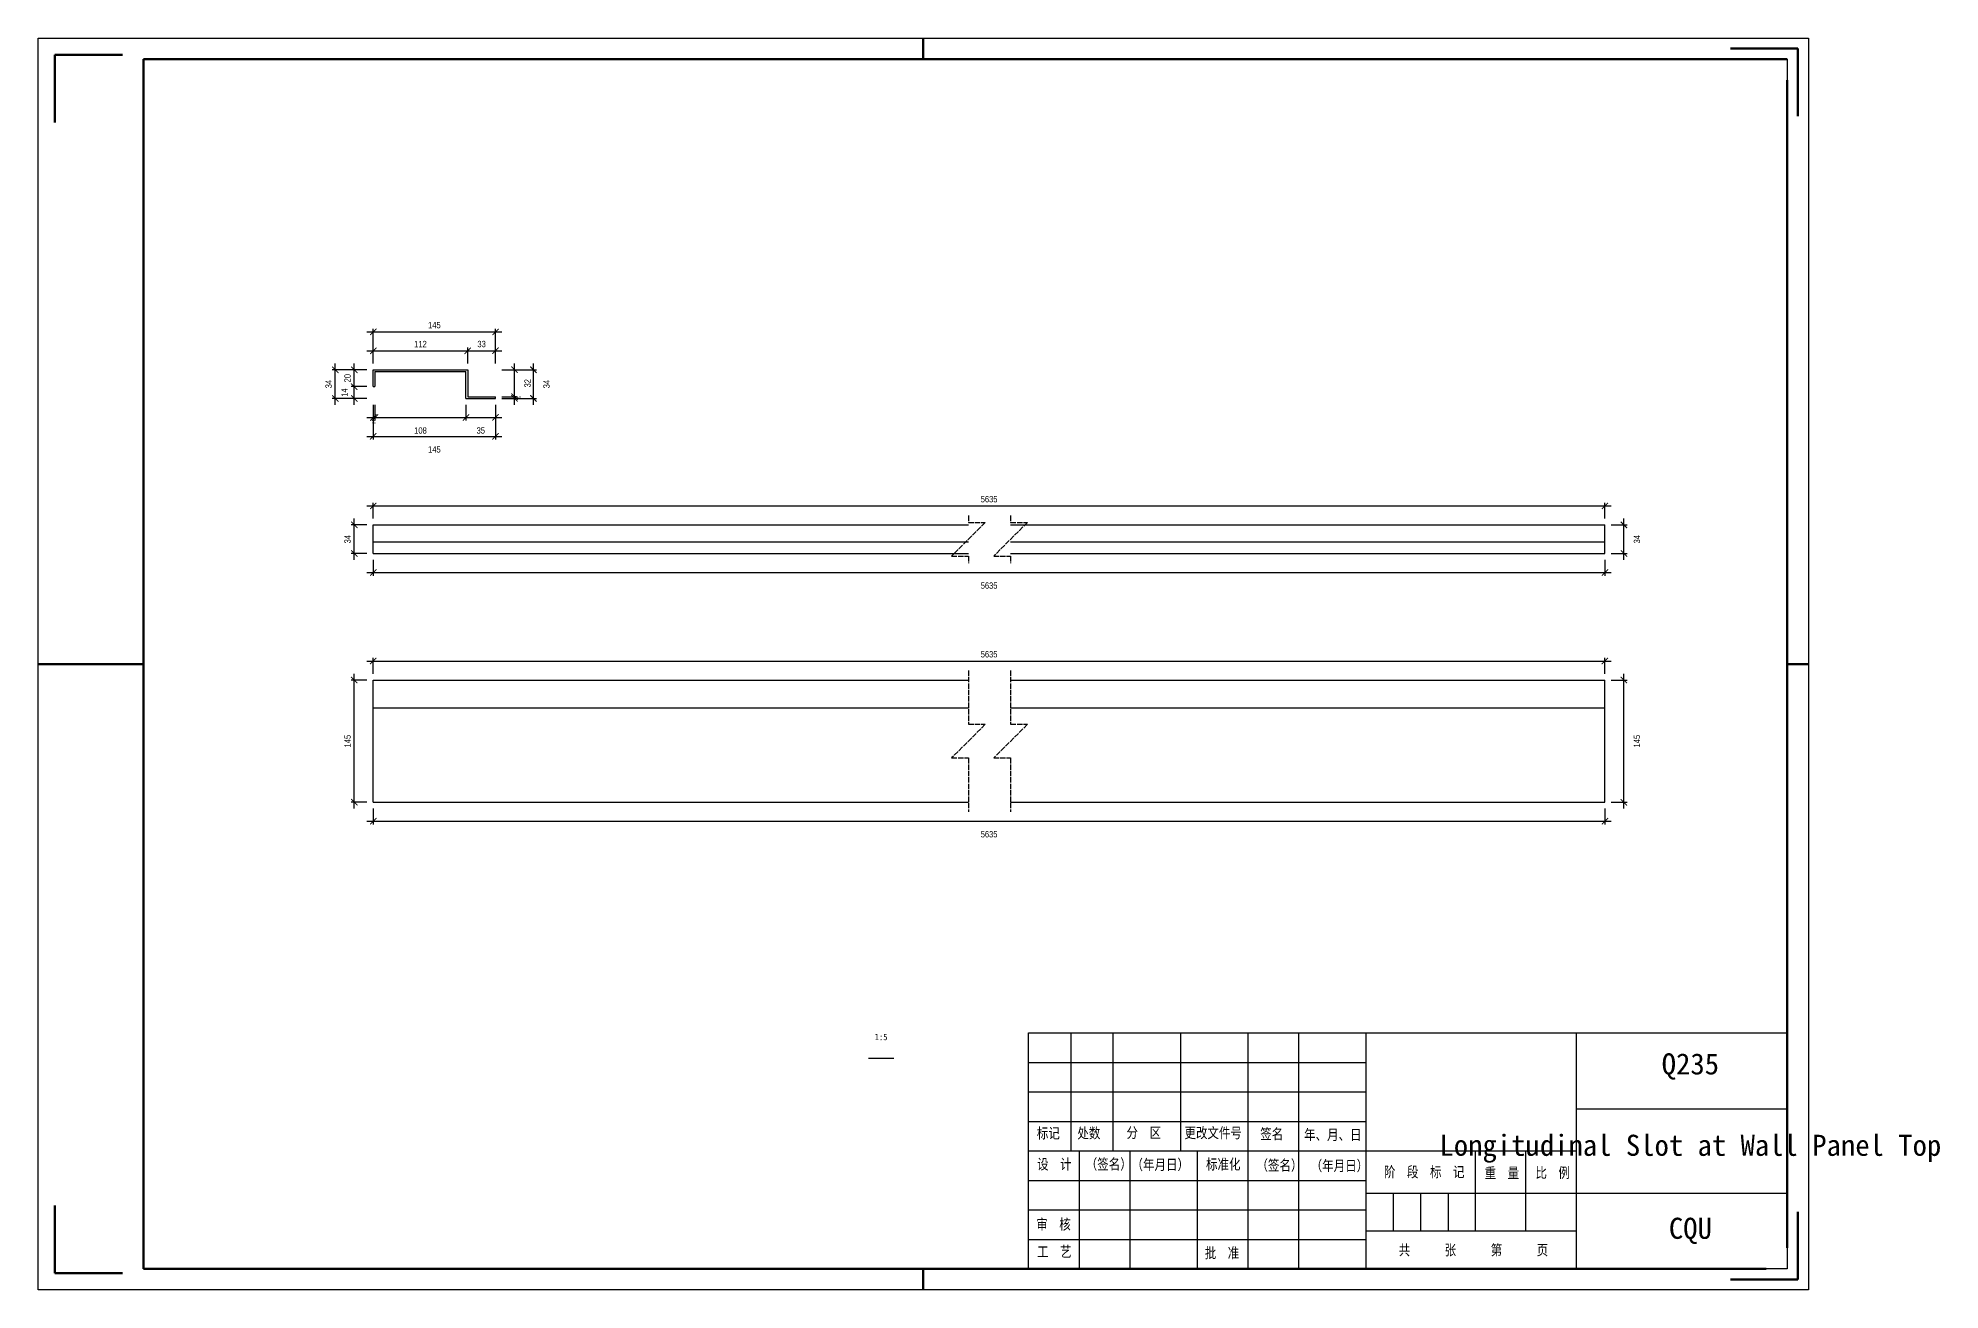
# Model space of a CAD drawing. Header units: millimetres. Extents: x 0 to 1925, y 0 to 4345.
# Drawn here: x 1470 to 1921.2, y 2202 to 2499 of the extents above; entities that cross this region are included whole.
import ezdxf

# ---------------------------------------------------------------- set-up
doc = ezdxf.new("R2010")
doc.units = ezdxf.units.MM
doc.linetypes.add('DASHED', pattern=[1.524, 1.27, -0.254])
doc.layers.add('总内框线', color=7, linetype='Continuous', lineweight=50)
doc.layers.add('总外框线', color=7, linetype='Continuous', lineweight=30)
doc.styles.add('OpenSansCondensed-Light', font='OpenSansCondensed-Light.ttf')
doc.styles.add('陈杰（2）', font='gbenor.shx', dxfattribs={"width": 0.8, "bigfont": 'gbcbig.shx'})
doc.dimstyles.new('EZDXF', dxfattribs={"dimtxt": 0.25, "dimasz": 0.175, "dimexe": 0.375, "dimexo": 0.125, "dimgap": 0.1, "dimtad": 1, "dimlfac": 100, "dimzin": 12, "dimdsep": 46, "dimtxsty": 'OpenSansCondensed-Light', "dimblk": 'ARCHTICK', "dimcen": 2.5, "dimazin": 3, "dimtfac": 0.5, "dimtmove": 2, "dimatfit": 3, "dimarcsym": 0})

msp = doc.modelspace()

# ---------------------------------------------------------------- texts
at = {"attachment_point": 5}
for s, insert, char_height in [('1:5', (1670, 2262), 1.5), ('Q235', (1862, 2255), 5), ('Longitudinal Slot at Wall Panel Top', (1862, 2235.5), 5), ('CQU', (1862, 2216), 5)]:
    msp.add_mtext(s, dxfattribs=dict(at, insert=insert, char_height=char_height))
at = {"char_height": 2.5, "width": 93.0192856, "attachment_point": 1, "style": '陈杰（2）'}
for s, insert in [('{\\fSimSun|b0|i0|c134|p2;标记}', (1706.95482, 2240.44053)), ('{\\fSimSun|b0|i0|c134|p2;处数}', (1716.57596, 2240.45543)), ('{\\fSimSun|b0|i0|c134|p2;分\u3000区}', (1728.23692, 2240.57959)), ('{\\fSimSun|b0|i0|c134|p2;更改文件号}', (1741.97169, 2240.52496)), ('{\\fSimSun|b0|i0|c134|p2;签名}', (1759.95608, 2240.2667)), ('{\\fSimSun|b0|i0|c134|p2;年、月、日}', (1770.35064, 2240.07301)), ('{\\fSimSun|b0|i0|c134|p2;（签名）}', (1718.55629, 2233.10007)), ('{\\fSimSun|b0|i0|c134|p2;设\u3000计}', (1707.01432, 2233.10007)), ('{\\fSimSun|b0|i0|c134|p2;\u3000（年月日）}', (1726.68156, 2232.98584)), ('{\\fSimSun|b0|i0|c134|p2;标准化}', (1747.08823, 2233.08517)), ('{\\fSimSun|b0|i0|c134|p2;（签名）}', (1759.05516, 2232.83685)), ('{\\fSimSun|b0|i0|c134|p2;（年月日）}', (1771.923, 2232.73752)), ('{\\fSimSun|b0|i0|c134|p2;阶\u3000段\u3000标\u3000记}', (1789.30395, 2231.25254)), ('{\\fSimSun|b0|i0|c134|p2;重\u3000量}', (1813.18681, 2231.02408)), ('{\\fSimSun|b0|i0|c134|p2;比\u3000例}', (1825.23873, 2231.09361)), ('{\\fSimSun|b0|i0|c134|p2;审\u3000核}', (1706.81034, 2218.83138)), ('{\\fSimSun|b0|i0|c134|p2;工\u3000艺}', (1707.01432, 2212.34515)), ('{\\fSimSun|b0|i0|c134|p2;批\u3000准}', (1746.78226, 2212.0273)), ('{\\fSimSun|b0|i0|c134|p2;共\u3000\u3000\u3000张\u3000\u3000\u3000第\u3000\u3000\u3000页}', (1792.79713, 2212.72757))]:
    msp.add_mtext(s, dxfattribs=dict(at, insert=insert))

# ---------------------------------------------------------------- blocks, each defined once
blk = doc.blocks.new('_ARCHTICK')
at = {"color": 0, "linetype": 'ByBlock', "const_width": 0.15}
blk.add_lwpolyline([(-0.5, -0.5), (0.5, 0.5)], dxfattribs=at)

# ---------------------------------------------------------------- dimensions: what is measured, and where the dimension line sits
for base, p1, p2, location, text, override in [((1549.52901, 2429.3), (1549.52901, 2420.3), (1578.52901, 2420.3), (1564.02901, 2430.9), '145', {"dimtxt": 1.5, "dimasz": 1.5, "dimexe": 0.75, "dimexo": 1.5, "dimtad": 1, "dimlfac": 5, "dimblk": 'ARCHTICK', "dimsah": 0, "dimtsz": 0, "dimdle": 1.5, "dimtmove": 2}), ((1549.52901, 2404.5), (1549.52901, 2413.5), (1578.52901, 2413.5), (1564.02901, 2401.4), '145', {"dimtxt": 1.5, "dimasz": 1.5, "dimexe": 0.75, "dimexo": 1.5, "dimtad": 4, "dimlfac": 5, "dimblk": 'ARCHTICK', "dimsah": 0, "dimtsz": 0, "dimdle": 1.5, "dimtmove": 2}), ((1549.52901, 2388), (1549.52901, 2383.5), (1841.72901, 2383.5), (1695.62901, 2389.6), '5635', {"dimtxt": 1.5, "dimasz": 1.5, "dimexe": 0.75, "dimexo": 1.5, "dimtad": 1, "dimlfac": 5, "dimblk": 'ARCHTICK', "dimsah": 0, "dimtsz": 0, "dimdle": 1.5, "dimtmove": 2}), ((1549.52901, 2372.2), (1549.52901, 2376.7), (1841.72901, 2376.7), (1695.62901, 2369.1), '5635', {"dimtxt": 1.5, "dimasz": 1.5, "dimexe": 0.75, "dimexo": 1.5, "dimtad": 4, "dimlfac": 5, "dimblk": 'ARCHTICK', "dimsah": 0, "dimtsz": 0, "dimdle": 1.5, "dimtmove": 2}), ((1549.52901, 2351.2), (1549.52901, 2346.7), (1841.72901, 2346.7), (1695.62901, 2352.8), '5635', {"dimtxt": 1.5, "dimasz": 1.5, "dimexe": 0.75, "dimexo": 1.5, "dimtad": 1, "dimlfac": 5, "dimblk": 'ARCHTICK', "dimsah": 0, "dimtsz": 0, "dimdle": 1.5, "dimtmove": 2}), ((1549.52901, 2313.2), (1549.52901, 2317.7), (1841.72901, 2317.7), (1695.62901, 2310.1), '5635', {"dimtxt": 1.5, "dimasz": 1.5, "dimexe": 0.75, "dimexo": 1.5, "dimtad": 4, "dimlfac": 5, "dimblk": 'ARCHTICK', "dimsah": 0, "dimtsz": 0, "dimdle": 1.5, "dimtmove": 2})]:
    msp.add_linear_dim(base=base, p1=p1, p2=p2, location=location, text=text, dimstyle='EZDXF', override=override).render()
for base, p1, p2, location, override in [((1549.52901, 2424.8), (1549.52901, 2420.3), (1571.92901, 2420.3), (1560.72901, 2426.4), {"dimtxt": 1.5, "dimasz": 1.5, "dimexe": 0.75, "dimexo": 1.5, "dimtad": 1, "dimlfac": 5, "dimblk": 'ARCHTICK', "dimsah": 0, "dimtsz": 0, "dimdle": 1.5, "dimtmove": 2}), ((1571.92901, 2424.8), (1571.92901, 2420.3), (1578.52901, 2420.3), (1575.22901, 2426.4), {"dimtxt": 1.5, "dimasz": 1.5, "dimexe": 0.75, "dimexo": 1.5, "dimtad": 1, "dimlfac": 5, "dimblk": 'ARCHTICK', "dimsah": 0, "dimtsz": 0, "dimdle": 1.5, "dimtmove": 2}), ((1549.52901, 2409), (1549.52901, 2413.5), (1549.92901, 2413.5), (1549.72901, 2408.35), {"dimtxt": 1.5, "dimasz": 1.5, "dimexe": 0.75, "dimexo": 1.5, "dimtad": 4, "dimlfac": 5, "dimblk": 'ARCHTICK', "dimsah": 0, "dimtsz": 0, "dimdle": 1.5, "dimtmove": 2}), ((1549.92901, 2409), (1549.92901, 2413.5), (1571.52901, 2413.5), (1560.72901, 2405.9), {"dimtxt": 1.5, "dimasz": 1.5, "dimexe": 0.75, "dimexo": 1.5, "dimtad": 4, "dimlfac": 5, "dimblk": 'ARCHTICK', "dimsah": 0, "dimtsz": 0, "dimdle": 1.5, "dimtmove": 2}), ((1571.52901, 2409), (1571.52901, 2413.5), (1578.52901, 2413.5), (1575.02901, 2405.9), {"dimtxt": 1.5, "dimasz": 1.5, "dimexe": 0.75, "dimexo": 1.5, "dimtad": 4, "dimlfac": 5, "dimblk": 'ARCHTICK', "dimsah": 0, "dimtsz": 0, "dimdle": 1.5, "dimtmove": 2})]:
    msp.add_linear_dim(base=base, p1=p1, p2=p2, location=location, dimstyle='EZDXF', override=override).render()
for base, p1, p2, location, text, override in [((1540.52901, 2413.5), (1549.52901, 2413.5), (1549.52901, 2420.3), (1538.92901, 2416.9), '34', {"dimtxt": 1.5, "dimasz": 1.5, "dimexe": 0.75, "dimexo": 1.5, "dimtad": 1, "dimlfac": 5, "dimblk": 'ARCHTICK', "dimsah": 0, "dimtsz": 0, "dimdle": 1.5, "dimtmove": 2}), ((1587.52901, 2413.5), (1578.52901, 2413.5), (1578.52901, 2420.3), (1590.62901, 2416.9), '34', {"dimtxt": 1.5, "dimasz": 1.5, "dimexe": 0.75, "dimexo": 1.5, "dimtad": 4, "dimlfac": 5, "dimblk": 'ARCHTICK', "dimsah": 0, "dimtsz": 0, "dimdle": 1.5, "dimtmove": 2}), ((1545.02901, 2376.7), (1549.52901, 2376.7), (1549.52901, 2383.5), (1543.42901, 2380.1), '34', {"dimtxt": 1.5, "dimasz": 1.5, "dimexe": 0.75, "dimexo": 1.5, "dimtad": 1, "dimlfac": 5, "dimblk": 'ARCHTICK', "dimsah": 0, "dimtsz": 0, "dimdle": 1.5, "dimtmove": 2}), ((1846.22901, 2376.7), (1841.72901, 2376.7), (1841.72901, 2383.5), (1849.32901, 2380.1), '34', {"dimtxt": 1.5, "dimasz": 1.5, "dimexe": 0.75, "dimexo": 1.5, "dimtad": 4, "dimlfac": 5, "dimblk": 'ARCHTICK', "dimsah": 0, "dimtsz": 0, "dimdle": 1.5, "dimtmove": 2}), ((1545.02901, 2317.7), (1549.52901, 2317.7), (1549.52901, 2346.7), (1543.42901, 2332.2), '145', {"dimtxt": 1.5, "dimasz": 1.5, "dimexe": 0.75, "dimexo": 1.5, "dimtad": 1, "dimlfac": 5, "dimblk": 'ARCHTICK', "dimsah": 0, "dimtsz": 0, "dimdle": 1.5, "dimtmove": 2}), ((1846.22901, 2317.7), (1841.72901, 2317.7), (1841.72901, 2346.7), (1849.32901, 2332.2), '145', {"dimtxt": 1.5, "dimasz": 1.5, "dimexe": 0.75, "dimexo": 1.5, "dimtad": 4, "dimlfac": 5, "dimblk": 'ARCHTICK', "dimsah": 0, "dimtsz": 0, "dimdle": 1.5, "dimtmove": 2})]:
    msp.add_linear_dim(base=base, p1=p1, p2=p2, angle=90, location=location, text=text, dimstyle='EZDXF', override=override).render()
for base, p1, p2, location, override in [((1545.02901, 2416.3), (1549.52901, 2416.3), (1549.52901, 2420.3), (1543.42901, 2418.3), {"dimtxt": 1.5, "dimasz": 1.5, "dimexe": 0.75, "dimexo": 1.5, "dimtad": 1, "dimlfac": 5, "dimblk": 'ARCHTICK', "dimsah": 0, "dimtsz": 0, "dimdle": 1.5, "dimtmove": 2}), ((1583.02901, 2413.9), (1578.52901, 2413.9), (1578.52901, 2420.3), (1586.12901, 2417.1), {"dimtxt": 1.5, "dimasz": 1.5, "dimexe": 0.75, "dimexo": 1.5, "dimtad": 4, "dimlfac": 5, "dimblk": 'ARCHTICK', "dimsah": 0, "dimtsz": 0, "dimdle": 1.5, "dimtmove": 2}), ((1545.02901, 2413.5), (1549.52901, 2413.5), (1549.52901, 2416.3), (1542.67901, 2414.9), {"dimtxt": 1.5, "dimasz": 1.5, "dimexe": 0.75, "dimexo": 1.5, "dimtad": 1, "dimlfac": 5, "dimblk": 'ARCHTICK', "dimsah": 0, "dimtsz": 0, "dimdle": 1.5, "dimtmove": 2}), ((1583.02901, 2413.5), (1578.52901, 2413.5), (1578.52901, 2413.9), (1583.67901, 2413.7), {"dimtxt": 1.5, "dimasz": 1.5, "dimexe": 0.75, "dimexo": 1.5, "dimtad": 4, "dimlfac": 5, "dimblk": 'ARCHTICK', "dimsah": 0, "dimtsz": 0, "dimdle": 1.5, "dimtmove": 2})]:
    msp.add_linear_dim(base=base, p1=p1, p2=p2, angle=90, location=location, dimstyle='EZDXF', override=override).render()

# ---------------------------------------------------------------- linework, layer by layer
for p, q in [((1885, 2494), (1885, 2309)), ((1549.52901, 2416.3), (1549.52901, 2420.3)), ((1549.52901, 2420.3), (1571.92901, 2420.3)), ((1549.92901, 2419.9), (1549.92901, 2416.3)), ((1549.92901, 2419.9), (1571.52901, 2419.9)), ((1571.52901, 2413.5), (1571.52901, 2419.9)), ((1571.92901, 2420.3), (1571.92901, 2413.9)), ((1549.52901, 2416.3), (1549.92901, 2416.3)), ((1571.52901, 2413.5), (1578.52901, 2413.5)), ((1571.92901, 2413.9), (1578.52901, 2413.9)), ((1578.52901, 2413.5), (1578.52901, 2413.9)), ((1549.52901, 2379.5), (1549.52901, 2383.5)), ((1549.52901, 2383.5), (1690.72901, 2383.5)), ((1700.72901, 2383.5), (1841.72901, 2383.5)), ((1841.72901, 2379.5), (1841.72901, 2383.5)), ((1549.52901, 2379.5), (1690.72901, 2379.5)), ((1549.52901, 2376.7), (1549.52901, 2379.5)), ((1700.72901, 2379.5), (1841.72901, 2379.5)), ((1841.72901, 2376.7), (1841.72901, 2379.5)), ((1549.52901, 2376.7), (1690.72901, 2376.7)), ((1700.72901, 2376.7), (1841.72901, 2376.7)), ((1549.52901, 2340.1), (1549.52901, 2346.7)), ((1549.52901, 2346.7), (1690.72901, 2346.7)), ((1700.72901, 2346.7), (1841.72901, 2346.7)), ((1841.72901, 2340.1), (1841.72901, 2346.7)), ((1549.52901, 2317.7), (1549.52901, 2340.1)), ((1549.52901, 2340.1), (1690.72901, 2340.1)), ((1700.72901, 2340.1), (1841.72901, 2340.1)), ((1841.72901, 2317.7), (1841.72901, 2340.1)), ((1549.52901, 2317.7), (1690.72901, 2317.7)), ((1700.72901, 2317.7), (1841.72901, 2317.7)), ((1705, 2263), (1885, 2263)), ((1705, 2207), (1705, 2263)), ((1715, 2263), (1715, 2235)), ((1725, 2263), (1725, 2235)), ((1741, 2263), (1741, 2235)), ((1757, 2263), (1757, 2235)), ((1769, 2263), (1769, 2207)), ((1785, 2263), (1785, 2207)), ((1835, 2207), (1835, 2263)), ((1885, 2263), (1885, 2207)), ((1667, 2257), (1673, 2257)), ((1705, 2256), (1785, 2256)), ((1705, 2249), (1785, 2249)), ((1835, 2245), (1885, 2245)), ((1705, 2242), (1785, 2242)), ((1705, 2235), (1835, 2235)), ((1717, 2235), (1717, 2207)), ((1729, 2235), (1729, 2207)), ((1745, 2235), (1745, 2207)), ((1757, 2235), (1757, 2207)), ((1811, 2216), (1811, 2235)), ((1823, 2216), (1823, 2235)), ((1705, 2228), (1785, 2228)), ((1785, 2225), (1835, 2225)), ((1791.5, 2225), (1791.5, 2216)), ((1798, 2225), (1798, 2216)), ((1804.5, 2225), (1804.5, 2216)), ((1835, 2225), (1885, 2225)), ((1705, 2221), (1785, 2221)), ((1785, 2216), (1835, 2216)), ((1705, 2214), (1785, 2214)), ((1885, 2207), (1705, 2207))]:
    msp.add_line(p, q)
at = {"linetype": 'DASHED'}
for p, q in [((1694.72901, 2384.1), (1686.72901, 2376.1)), ((1690.72901, 2385.75), (1690.72901, 2384.1)), ((1690.72901, 2384.1), (1694.72901, 2384.1)), ((1704.72901, 2384.1), (1696.72901, 2376.1)), ((1700.72901, 2385.75), (1700.72901, 2384.1)), ((1700.72901, 2384.1), (1704.72901, 2384.1)), ((1686.72901, 2376.1), (1690.72901, 2376.1)), ((1690.72901, 2376.1), (1690.72901, 2374.45)), ((1696.72901, 2376.1), (1700.72901, 2376.1)), ((1700.72901, 2376.1), (1700.72901, 2374.45)), ((1690.72901, 2348.95), (1690.72901, 2336.2)), ((1700.72901, 2348.95), (1700.72901, 2336.2)), ((1694.72901, 2336.2), (1686.72901, 2328.2)), ((1690.72901, 2336.2), (1694.72901, 2336.2)), ((1704.72901, 2336.2), (1696.72901, 2328.2)), ((1700.72901, 2336.2), (1704.72901, 2336.2)), ((1686.72901, 2328.2), (1690.72901, 2328.2)), ((1690.72901, 2328.2), (1690.72901, 2315.45)), ((1696.72901, 2328.2), (1700.72901, 2328.2)), ((1700.72901, 2328.2), (1700.72901, 2315.45))]:
    msp.add_line(p, q, dxfattribs=at)
at = {"layer": '总内框线'}
for p, q in [((1680, 2494), (1680, 2499)), ((1887.5, 2496.5), (1871.5, 2496.5)), ((1887.5, 2496.5), (1887.5, 2480.5)), ((1474, 2495), (1474, 2479)), ((1474, 2495), (1490, 2495)), ((1495, 2207), (1495, 2494)), ((1495, 2494), (1885, 2494)), ((1885, 2489), (1885, 2212)), ((1470, 2350.5), (1495, 2350.5)), ((1885, 2350.5), (1890, 2350.5)), ((1474, 2206), (1474, 2222)), ((1887.5, 2204.5), (1887.5, 2220.5)), ((1880, 2207), (1495, 2207)), ((1680, 2202), (1680, 2207)), ((1474, 2206), (1490, 2206)), ((1887.5, 2204.5), (1871.5, 2204.5))]:
    msp.add_line(p, q, dxfattribs=at)
at = {"layer": '总外框线'}
for p, q in [((1470, 2202), (1470, 2499)), ((1470, 2499), (1890, 2499)), ((1890, 2499), (1890, 2202)), ((1890, 2202), (1470, 2202))]:
    msp.add_line(p, q, dxfattribs=at)

msp.set_redraw_order([(e.dxf.handle, doc.entitydb.next_handle()) for e in msp.query("TEXT MTEXT ATTDEF DIMENSION ARC_DIMENSION")])  # texts and dimensions are drawn at this point

doc.saveas('drawing.dxf')
